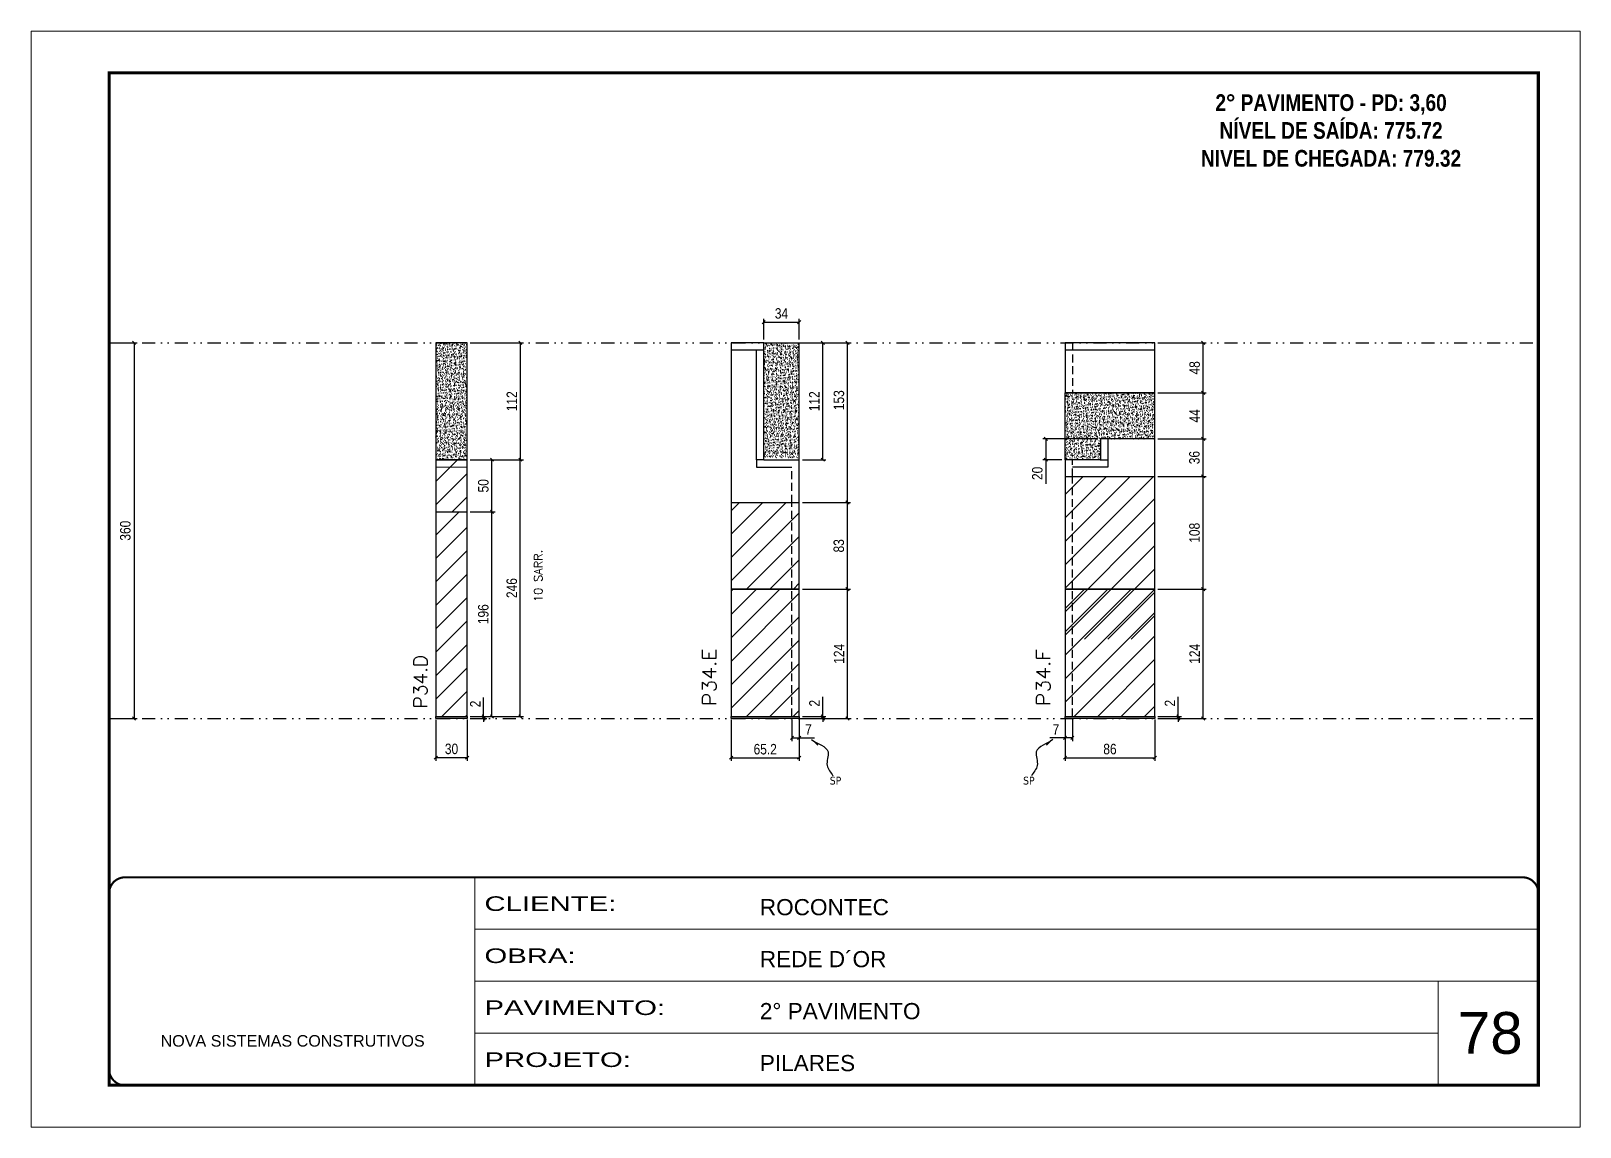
# Model space of a CAD drawing. Extents: x 2949 to 9203, y -16089 to 12527.
# Drawn here: x 4548 to 6033, y -10346 to -9296 of the extents above; entities that cross this region are included whole.
import ezdxf

# ---------------------------------------------------------------- set-up
doc = ezdxf.new("R2010")
doc.units = 0
for name, pattern in [('CONTINUO', [0]), ('DASHED', [0.75, 0.5, -0.25]), ('DIVIDE2', [0.625, 0.25, -0.125, 0, -0.125, 0, -0.125]), ('HIDDEN', [0.375, 0.25, -0.125])]:
    doc.linetypes.add(name, pattern=pattern)
for name, color, linetype, lineweight in [('CARIMBO', 255, 'Continuous', 9), ('Folhas', 255, 'Continuous', 9), ('Hachura', 251, 'Continuous', 9), ('Sarr 2.2x7', 40, 'Continuous', 9), ('SARRAFO DE PRESSAO', 251, 'DASHED', 9), ('Texto Seção', 7, 'Continuous', 15)]:
    doc.layers.add(name, color=color, linetype=linetype, lineweight=lineweight)
for name, color, linetype in [('COTA', 241, 'Continuous'), ('cotas', 4, 'Continuous'), ('NOMENCLATURA', 7, 'Continuous'), ('Nível', 160, 'Continuous'), ('Painéis', 200, 'Continuous'), ('SARR_2.2x7', 40, 'Continuous'), ('Sarrafo de Pressão', 42, 'HIDDEN'), ('texto', 7, 'Continuous')]:
    doc.layers.add(name, color=color, linetype=linetype)
doc.styles.add('ARIAL', font='arial.ttf')
doc.styles.add('COTA TECNICA', font='techl___.ttf', dxfattribs={"height": 10})
doc.styles.add('COTA TECNICA-50', font='techl___.ttf', dxfattribs={"height": 10})
doc.styles.add('REGUA-120', font='ROMANS.shx', dxfattribs={"height": 15})
doc.styles.add('ROMANC', font='techb___.ttf', dxfattribs={"height": 2.5})
doc.styles.add('ROMANS', font='romans.shx')
doc.styles.get("Standard").update_dxf_attribs({"font": 'arial.ttf'})
doc.styles.add('Tecnologia', font='')
doc.styles.get('Tecnologia').set_extended_font_data('Forgotten Futurist')
doc.dimstyles.new('COTA PAINEL-50', dxfattribs={"dimtxt": 10, "dimasz": 3, "dimexe": 3, "dimexo": 3, "dimgap": 3, "dimtad": 1, "dimdec": 1, "dimzin": 12, "dimdsep": 46, "dimtxsty": 'COTA TECNICA-50', "dimblk1": 'OBLIQUE', "dimblk2": 'OBLIQUE', "dimsah": 1, "dimcen": 0.9, "dimclrd": 4, "dimclre": 4, "dimclrt": 240, "dimadec": 1, "dimazin": 3, "dimtfac": 1, "dimtdec": 1, "dimtmove": 0, "dimatfit": 3, "dimfxl": 1, "dimtolj": 1, "dimtzin": 12, "dimarcsym": 0})
doc.dimstyles.new('PAINEL', dxfattribs={"dimtxt": 10, "dimasz": 3, "dimexe": 3, "dimexo": 3, "dimgap": 3, "dimtad": 1, "dimdec": 1, "dimzin": 12, "dimdsep": 46, "dimtxsty": 'COTA TECNICA', "dimblk1": 'OBLIQUE', "dimblk2": 'OBLIQUE', "dimsah": 1, "dimcen": 0.9, "dimclrd": 4, "dimclre": 4, "dimclrt": 240, "dimadec": 1, "dimazin": 3, "dimtfac": 1, "dimtdec": 1, "dimtmove": 0, "dimatfit": 3, "dimfxl": 1, "dimtolj": 1, "dimtzin": 12, "dimarcsym": 0})
doc.dimstyles.get("Standard").update_dxf_attribs({"dimtxt": 0.18, "dimasz": 0.18, "dimexe": 0.18, "dimexo": 0.0625, "dimgap": 0.09, "dimtad": 0, "dimtih": 1, "dimtoh": 1, "dimdec": 4, "dimzin": 0, "dimdsep": 46, "dimtxsty": 'Standard', "dimcen": 0.09, "dimadec": 0, "dimazin": 0, "dimtfac": 1, "dimtdec": 4, "dimtofl": 0, "dimtmove": 0, "dimatfit": 3, "dimfxl": 1, "dimtolj": 1, "dimtzin": 0, "dimarcsym": 0})
pattern_1 = [(45, (-126071.967, -38793.522), (-11.2253202, 11.2253202), [])]

msp = doc.modelspace()

# ---------------------------------------------------------------- texts
at = {"layer": 'CARIMBO', "style": 'ARIAL'}
msp.add_text('78', height=40, dxfattribs=at).set_placement((5915.39, -10276.05))
at = {"layer": 'NOMENCLATURA', "color": 2, "insert": (5793.86, -9330.13), "char_height": 16, "attachment_point": 2, "style": 'ROMANC'}
msp.add_mtext_dynamic_manual_height_columns('\\P2° PAVIMENTO - PD: 3,60\\PNÍVEL DE SAÍDA: 775.72\\PNIVEL DE CHEGADA: 779.32', width=300.2766, gutter_width=1, heights=[0], dxfattribs=at)
at = {"layer": 'texto', "color": 0, "char_height": 7.5, "attachment_point": 5}
for insert in [(5318.81, -10014.4), (5504.15, -10014.4)]:
    msp.add_mtext('{\\fTahoma|b0|i0|c0|p34;\\C4;SP}', dxfattribs=dict(at, insert=insert))
at = {"layer": 'Texto Seção', "linetype": 'Continuous', "style": 'ROMANS'}
msp.add_text('10 SARR.', height=8, rotation=90, dxfattribs=at).set_placement((5037.77, -9843.26))
at = {"layer": 'Texto Seção', "style": 'REGUA-120', "width": 1.1}
for s, p in [('P34.E', (5204.37, -9942.85)), ('P34.F', (5524.46, -9942.85))]:
    msp.add_text(s, height=13, rotation=90, dxfattribs=at).set_placement(p)
at = {"layer": 'Texto Seção', "style": 'REGUA-120'}
msp.add_text('P34.D', height=13, rotation=90, dxfattribs=at).set_placement((4927.42, -9945.14))

# ---------------------------------------------------------------- blocks, each defined once
blk = doc.blocks.new('9999999999')
at = {"color": 30, "linetype": 'CONTINUO'}
for p, q in [((98564.6, 34230.2), (98564.6, 34429.4)), ((98564.6, 34379.6), (99584, 34379.6)), ((98564.6, 34329.8), (99488, 34329.8)), ((99584, 34329.8), (99488, 34329.8)), ((99488, 34329.8), (99488, 34230.2)), ((98564.6, 34280), (99488, 34280))]:
    blk.add_line(p, q, dxfattribs=at)
at = {"color": 30, "linetype": 'CONTINUO', "const_width": 2}
blk.add_lwpolyline([(99584, 34230.2), (99584, 34414.4, 0.414214), (99569, 34429.4), (98229, 34429.4, 0.414214), (98214, 34414.4), (98214, 34245.2, 0.414214), (98229, 34230.2), (99584, 34230.2)], format="xyb", dxfattribs=at)
at = {"layer": 'Folhas'}
blk.add_lwpolyline([(98139, 34190.2), (99624, 34190.2), (99624, 35240.2), (98139, 35240.2)], close=True, dxfattribs=at)
at = {"layer": 'Folhas', "color": 30, "const_width": 3}
blk.add_lwpolyline([(98214, 34230.2), (99584, 34230.2), (99584, 35200.2), (98214, 35200.2)], close=True, dxfattribs=at)
at = {"color": 7, "linetype": 'Continuous', "ltscale": 5, "style": 'ARIAL'}
for s, height, p in [('ROCONTEC', 15.48, (98837.7, 34393.1)), ('REDE D´OR', 15.48, (98837.7, 34343.3)), ('2° PAVIMENTO', 15.483, (98837.7, 34293.5)), ('NOVA SISTEMAS CONSTRUTIVOS', 11.059, (98263.2, 34267.2)), ('PILARES', 15.48, (98837.7, 34243.7))]:
    blk.add_text(s, height=height, dxfattribs=at).set_placement(p)
at = {"layer": 'Folhas', "color": 7, "style": 'Tecnologia', "width": 1.5}
for s, p in [('CLIENTE:', (98573.7, 34397.2)), ('OBRA:', (98573.7, 34347.3)), ('PAVIMENTO:', (98573.7, 34297.5)), ('PROJETO:', (98573.7, 34247.7))]:
    blk.add_text(s, height=14, dxfattribs=at).set_placement(p)
blk = doc.blocks.new('_Oblique')
at = {"color": 0, "linetype": 'ByBlock', "lineweight": -2}
blk.add_line((-0.5, -0.5), (0.5, 0.5), dxfattribs=at)
blk = doc.blocks.new('*D2520')
at = {"layer": 'cotas', "color": 4, "linetype": 'ByBlock', "lineweight": -2, "transparency": 16777216}
for p, q in [((4625.5, -9594.9), (4649.3, -9594.9)), ((4646.3, -9594.9), (4646.3, -9954.9)), ((4625.5, -9954.9), (4649.3, -9954.9))]:
    blk.add_line(p, q, dxfattribs=at)
at = {"layer": 'Defpoints', "color": 0, "linetype": 'ByBlock', "transparency": 16777216}
for p in [(4622.5, -9594.9), (4622.5, -9954.9), (4646.3, -9954.9)]:
    blk.add_point(p, dxfattribs=at)
at = {"layer": 'cotas', "color": 4, "linetype": 'ByBlock', "lineweight": -2, "transparency": 16777216, "xscale": 3, "yscale": 3, "zscale": 3}
for p, rotation in [((4646.3, -9594.9), 90), ((4646.3, -9954.9), 270)]:
    blk.add_blockref('_Oblique', p, dxfattribs=dict(at, rotation=rotation))
at = {"layer": 'cotas', "color": 240, "linetype": 'ByBlock', "transparency": 16777216, "insert": (4638, -9774.9), "char_height": 10, "attachment_point": 5, "rotation": 90, "style": 'COTA TECNICA'}
blk.add_mtext('\\A1;360', dxfattribs=at)
blk = doc.blocks.new('*D2521')
at = {"layer": 'COTA', "color": 4, "lineweight": -2, "transparency": 16777216}
for p, q in [((4935.7, -9955.9), (4935.7, -9995.3)), ((4965.7, -9955.9), (4965.7, -9995.3)), ((4935.7, -9992.3), (4965.7, -9992.3))]:
    blk.add_line(p, q, dxfattribs=at)
at = {"layer": 'Defpoints', "color": 0, "transparency": 16777216}
for p in [(4935.7, -9952.9), (4965.7, -9952.9), (4965.7, -9992.3)]:
    blk.add_point(p, dxfattribs=at)
at = {"layer": 'COTA', "color": 4, "lineweight": -2, "transparency": 16777216, "xscale": 3, "yscale": 3, "zscale": 3, "rotation": 180}
blk.add_blockref('_Oblique', (4935.7, -9992.3), dxfattribs=at)
at = {"layer": 'COTA', "color": 4, "lineweight": -2, "transparency": 16777216, "xscale": 3, "yscale": 3, "zscale": 3}
blk.add_blockref('_Oblique', (4965.7, -9992.3), dxfattribs=at)
at = {"layer": 'COTA', "color": 240, "transparency": 16777216, "insert": (4950.7, -9984), "char_height": 10, "attachment_point": 5, "style": 'COTA TECNICA'}
blk.add_mtext('\\A1;30', dxfattribs=at)
blk = doc.blocks.new('*D2522')
at = {"layer": 'COTA', "color": 4, "lineweight": -2, "transparency": 16777216}
for p, q in [((4981.5, -9952.9), (4981.5, -9934.8)), ((4968.7, -9952.9), (4984.5, -9952.9)), ((4968.7, -9954.9), (4984.5, -9954.9)), ((4981.5, -9954.9), (4981.5, -9952.9)), ((4981.5, -9954.9), (4981.5, -9957.9))]:
    blk.add_line(p, q, dxfattribs=at)
at = {"layer": 'Defpoints', "color": 0, "transparency": 16777216}
for p in [(4965.7, -9952.9), (4965.7, -9954.9), (4981.5, -9952.9)]:
    blk.add_point(p, dxfattribs=at)
at = {"layer": 'COTA', "color": 4, "lineweight": -2, "transparency": 16777216, "xscale": 3, "yscale": 3, "zscale": 3}
for p, rotation in [((4981.5, -9952.9), 270), ((4981.5, -9954.9), 90)]:
    blk.add_blockref('_Oblique', p, dxfattribs=dict(at, rotation=rotation))
at = {"layer": 'COTA', "color": 240, "transparency": 16777216, "insert": (4973.5, -9940.9), "char_height": 10, "attachment_point": 5, "rotation": 90, "style": 'COTA TECNICA-50'}
blk.add_mtext('\\A1;2', dxfattribs=at)
blk = doc.blocks.new('*D2543')
at = {"layer": 'COTA', "color": 4, "linetype": 'ByBlock', "lineweight": -2, "transparency": 16777216}
for p, q in [((4968.7, -9594.9), (5019.6, -9594.9)), ((5016.6, -9594.9), (5016.6, -9706.9)), ((4968.7, -9706.9), (5019.6, -9706.9))]:
    blk.add_line(p, q, dxfattribs=at)
at = {"layer": 'Defpoints', "color": 0, "linetype": 'ByBlock', "transparency": 16777216}
for p in [(4965.7, -9594.9), (4965.7, -9706.9), (5016.6, -9706.9)]:
    blk.add_point(p, dxfattribs=at)
at = {"layer": 'COTA', "color": 4, "linetype": 'ByBlock', "lineweight": -2, "transparency": 16777216, "xscale": 3, "yscale": 3, "zscale": 3}
for p, rotation in [((5016.6, -9594.9), 90), ((5016.6, -9706.9), 270)]:
    blk.add_blockref('_Oblique', p, dxfattribs=dict(at, rotation=rotation))
at = {"layer": 'COTA', "color": 240, "linetype": 'ByBlock', "transparency": 16777216, "insert": (5008.5, -9650.9), "char_height": 10, "attachment_point": 5, "rotation": 90, "style": 'COTA TECNICA'}
blk.add_mtext('\\A1;112', dxfattribs=at)
blk = doc.blocks.new('*D2544')
at = {"layer": 'COTA', "color": 4, "linetype": 'ByBlock', "lineweight": -2, "transparency": 16777216}
for p, q in [((4968.7, -9706.9), (5019.6, -9706.9)), ((5016.6, -9952.9), (5016.6, -9706.9)), ((4968.7, -9952.9), (5019.6, -9952.9))]:
    blk.add_line(p, q, dxfattribs=at)
at = {"layer": 'Defpoints', "color": 0, "linetype": 'ByBlock', "transparency": 16777216}
for p in [(4965.7, -9706.9), (5016.6, -9706.9), (4965.7, -9952.9)]:
    blk.add_point(p, dxfattribs=at)
at = {"layer": 'COTA', "color": 4, "linetype": 'ByBlock', "lineweight": -2, "transparency": 16777216, "xscale": 3, "yscale": 3, "zscale": 3}
for p, rotation in [((5016.6, -9706.9), 90), ((5016.6, -9952.9), 270)]:
    blk.add_blockref('_Oblique', p, dxfattribs=dict(at, rotation=rotation))
at = {"layer": 'COTA', "color": 240, "linetype": 'ByBlock', "transparency": 16777216, "insert": (5008.5, -9829.9), "char_height": 10, "attachment_point": 5, "rotation": 90, "style": 'COTA TECNICA'}
blk.add_mtext('\\A1;246', dxfattribs=at)
blk = doc.blocks.new('*D2523')
at = {"layer": 'COTA', "color": 4, "linetype": 'ByBlock', "lineweight": -2, "transparency": 16777216}
for p, q in [((4968.7, -9756.9), (4992.4, -9756.9)), ((4989.4, -9952.9), (4989.4, -9756.9)), ((4968.7, -9952.9), (4992.4, -9952.9))]:
    blk.add_line(p, q, dxfattribs=at)
at = {"layer": 'Defpoints', "color": 0, "linetype": 'ByBlock', "transparency": 16777216}
for p in [(4965.7, -9756.9), (4989.4, -9756.9), (4965.7, -9952.9)]:
    blk.add_point(p, dxfattribs=at)
at = {"layer": 'COTA', "color": 4, "linetype": 'ByBlock', "lineweight": -2, "transparency": 16777216, "xscale": 3, "yscale": 3, "zscale": 3}
for p, rotation in [((4989.4, -9756.9), 90), ((4989.4, -9952.9), 270)]:
    blk.add_blockref('_Oblique', p, dxfattribs=dict(at, rotation=rotation))
at = {"layer": 'COTA', "color": 240, "linetype": 'ByBlock', "transparency": 16777216, "insert": (4981.2, -9854.9), "char_height": 10, "attachment_point": 5, "rotation": 90, "style": 'COTA TECNICA'}
blk.add_mtext('\\A1;196', dxfattribs=at)
blk = doc.blocks.new('*D2524')
at = {"layer": 'COTA', "color": 4, "linetype": 'ByBlock', "lineweight": -2, "transparency": 16777216}
for p, q in [((4968.7, -9706.9), (4992.4, -9706.9)), ((4989.4, -9756.9), (4989.4, -9706.9)), ((4968.7, -9756.9), (4992.4, -9756.9))]:
    blk.add_line(p, q, dxfattribs=at)
at = {"layer": 'Defpoints', "color": 0, "linetype": 'ByBlock', "transparency": 16777216}
for p in [(4965.7, -9706.9), (4989.4, -9706.9), (4965.7, -9756.9)]:
    blk.add_point(p, dxfattribs=at)
at = {"layer": 'COTA', "color": 4, "linetype": 'ByBlock', "lineweight": -2, "transparency": 16777216, "xscale": 3, "yscale": 3, "zscale": 3}
for p, rotation in [((4989.4, -9706.9), 90), ((4989.4, -9756.9), 270)]:
    blk.add_blockref('_Oblique', p, dxfattribs=dict(at, rotation=rotation))
at = {"layer": 'COTA', "color": 240, "linetype": 'ByBlock', "transparency": 16777216, "insert": (4981.2, -9731.9), "char_height": 10, "attachment_point": 5, "rotation": 90, "style": 'COTA TECNICA'}
blk.add_mtext('\\A1;50', dxfattribs=at)
blk = doc.blocks.new('*D2525')
at = {"layer": 'COTA', "color": 4, "lineweight": -2, "transparency": 16777216}
for p, q in [((5218.8, -9955.9), (5218.8, -9995.4)), ((5284, -9955.9), (5284, -9995.4)), ((5218.8, -9992.4), (5284, -9992.4))]:
    blk.add_line(p, q, dxfattribs=at)
at = {"layer": 'Defpoints', "color": 0, "transparency": 16777216}
for p in [(5218.8, -9952.9), (5284, -9952.9), (5284, -9992.4)]:
    blk.add_point(p, dxfattribs=at)
at = {"layer": 'COTA', "color": 4, "lineweight": -2, "transparency": 16777216, "xscale": 3, "yscale": 3, "zscale": 3, "rotation": 180}
blk.add_blockref('_Oblique', (5218.8, -9992.4), dxfattribs=at)
at = {"layer": 'COTA', "color": 4, "lineweight": -2, "transparency": 16777216, "xscale": 3, "yscale": 3, "zscale": 3}
blk.add_blockref('_Oblique', (5284, -9992.4), dxfattribs=at)
at = {"layer": 'COTA', "color": 240, "transparency": 16777216, "insert": (5251.4, -9984.3), "char_height": 10, "attachment_point": 5, "style": 'COTA TECNICA'}
blk.add_mtext('\\A1;65.2', dxfattribs=at)
blk = doc.blocks.new('*D2526')
at = {"layer": 'COTA', "color": 4, "lineweight": -2, "transparency": 16777216}
for p, q in [((5287, -9594.9), (5333.3, -9594.9)), ((5330.3, -9747.9), (5330.3, -9594.9)), ((5287, -9747.9), (5333.3, -9747.9))]:
    blk.add_line(p, q, dxfattribs=at)
at = {"layer": 'Defpoints', "color": 0, "transparency": 16777216}
for p in [(5284, -9594.9), (5330.3, -9594.9), (5284, -9747.9)]:
    blk.add_point(p, dxfattribs=at)
at = {"layer": 'COTA', "color": 4, "lineweight": -2, "transparency": 16777216, "xscale": 3, "yscale": 3, "zscale": 3}
for p, rotation in [((5330.3, -9594.9), 90), ((5330.3, -9747.9), 270)]:
    blk.add_blockref('_Oblique', p, dxfattribs=dict(at, rotation=rotation))
at = {"layer": 'COTA', "color": 240, "transparency": 16777216, "insert": (5322.1, -9649.9), "char_height": 10, "attachment_point": 5, "rotation": 90, "style": 'COTA TECNICA'}
blk.add_mtext('\\A1;153', dxfattribs=at)
blk = doc.blocks.new('*D2527')
at = {"layer": 'COTA', "color": 4, "lineweight": -2, "transparency": 16777216}
for p, q in [((5277, -9955.9), (5277, -9976.4)), ((5284, -9957.9), (5284, -9976.4)), ((5277, -9973.4), (5284, -9973.4)), ((5284, -9973.4), (5298.8, -9973.4))]:
    blk.add_line(p, q, dxfattribs=at)
at = {"layer": 'Defpoints', "color": 0, "transparency": 16777216}
for p in [(5277, -9952.9), (5284, -9954.9), (5284, -9973.4)]:
    blk.add_point(p, dxfattribs=at)
at = {"layer": 'COTA', "color": 4, "lineweight": -2, "transparency": 16777216, "xscale": 3, "yscale": 3, "zscale": 3, "rotation": 180}
blk.add_blockref('_Oblique', (5277, -9973.4), dxfattribs=at)
at = {"layer": 'COTA', "color": 4, "lineweight": -2, "transparency": 16777216, "xscale": 3, "yscale": 3, "zscale": 3}
blk.add_blockref('_Oblique', (5284, -9973.4), dxfattribs=at)
at = {"layer": 'COTA', "color": 240, "transparency": 16777216, "insert": (5292.9, -9965.3), "char_height": 10, "attachment_point": 5, "style": 'COTA TECNICA-50'}
blk.add_mtext('\\A1;7', dxfattribs=at)
blk = doc.blocks.new('*D2528')
at = {"layer": 'COTA', "color": 4, "lineweight": -2, "transparency": 16777216}
for p, q in [((5287, -9830.9), (5333.3, -9830.9)), ((5330.3, -9954.9), (5330.3, -9830.9)), ((5287, -9954.9), (5333.3, -9954.9))]:
    blk.add_line(p, q, dxfattribs=at)
at = {"layer": 'Defpoints', "color": 0, "transparency": 16777216}
for p in [(5284, -9830.9), (5330.3, -9830.9), (5284, -9954.9)]:
    blk.add_point(p, dxfattribs=at)
at = {"layer": 'COTA', "color": 4, "lineweight": -2, "transparency": 16777216, "xscale": 3, "yscale": 3, "zscale": 3}
for p, rotation in [((5330.3, -9830.9), 90), ((5330.3, -9954.9), 270)]:
    blk.add_blockref('_Oblique', p, dxfattribs=dict(at, rotation=rotation))
at = {"layer": 'COTA', "color": 240, "transparency": 16777216, "insert": (5322.2, -9892.9), "char_height": 10, "attachment_point": 5, "rotation": 90, "style": 'COTA TECNICA-50'}
blk.add_mtext('\\A1;124', dxfattribs=at)
blk = doc.blocks.new('*D2529')
at = {"layer": 'COTA', "color": 4, "lineweight": -2, "transparency": 16777216}
for p, q in [((5306.6, -9952.9), (5306.6, -9934.1)), ((5287, -9952.9), (5309.6, -9952.9)), ((5287, -9954.9), (5309.6, -9954.9)), ((5306.6, -9954.9), (5306.6, -9952.9)), ((5306.6, -9954.9), (5306.6, -9957.9))]:
    blk.add_line(p, q, dxfattribs=at)
at = {"layer": 'Defpoints', "color": 0, "transparency": 16777216}
for p in [(5284, -9952.9), (5284, -9954.9), (5306.6, -9954.9)]:
    blk.add_point(p, dxfattribs=at)
at = {"layer": 'COTA', "color": 4, "lineweight": -2, "transparency": 16777216, "xscale": 3, "yscale": 3, "zscale": 3}
for p, rotation in [((5306.6, -9952.9), 270), ((5306.6, -9954.9), 90)]:
    blk.add_blockref('_Oblique', p, dxfattribs=dict(at, rotation=rotation))
at = {"layer": 'COTA', "color": 240, "transparency": 16777216, "insert": (5298.6, -9940.2), "char_height": 10, "attachment_point": 5, "rotation": 90, "style": 'COTA TECNICA-50'}
blk.add_mtext('\\A1;2', dxfattribs=at)
blk = doc.blocks.new('*D2530')
at = {"layer": 'COTA', "color": 4, "linetype": 'ByBlock', "lineweight": -2, "transparency": 16777216}
for p, q in [((5287, -9747.9), (5333.3, -9747.9)), ((5330.3, -9830.9), (5330.3, -9747.9)), ((5287, -9830.9), (5333.3, -9830.9))]:
    blk.add_line(p, q, dxfattribs=at)
at = {"layer": 'Defpoints', "color": 0, "linetype": 'ByBlock', "transparency": 16777216}
for p in [(5284, -9747.9), (5330.3, -9747.9), (5284, -9830.9)]:
    blk.add_point(p, dxfattribs=at)
at = {"layer": 'COTA', "color": 4, "linetype": 'ByBlock', "lineweight": -2, "transparency": 16777216, "xscale": 3, "yscale": 3, "zscale": 3}
for p, rotation in [((5330.3, -9747.9), 90), ((5330.3, -9830.9), 270)]:
    blk.add_blockref('_Oblique', p, dxfattribs=dict(at, rotation=rotation))
at = {"layer": 'COTA', "color": 240, "linetype": 'ByBlock', "transparency": 16777216, "insert": (5322, -9789.4), "char_height": 10, "attachment_point": 5, "rotation": 90, "style": 'COTA TECNICA'}
blk.add_mtext('\\A1;83', dxfattribs=at)
blk = doc.blocks.new('*D2531')
at = {"layer": 'COTA', "color": 4, "lineweight": -2, "transparency": 16777216}
for p, q in [((5538.9, -9955.9), (5538.9, -9995.4)), ((5624.9, -9955.9), (5624.9, -9995.4)), ((5538.9, -9992.4), (5624.9, -9992.4))]:
    blk.add_line(p, q, dxfattribs=at)
at = {"layer": 'Defpoints', "color": 0, "transparency": 16777216}
for p in [(5538.9, -9952.9), (5624.9, -9952.9), (5624.9, -9992.4)]:
    blk.add_point(p, dxfattribs=at)
at = {"layer": 'COTA', "color": 4, "lineweight": -2, "transparency": 16777216, "xscale": 3, "yscale": 3, "zscale": 3, "rotation": 180}
blk.add_blockref('_Oblique', (5538.9, -9992.4), dxfattribs=at)
at = {"layer": 'COTA', "color": 4, "lineweight": -2, "transparency": 16777216, "xscale": 3, "yscale": 3, "zscale": 3}
blk.add_blockref('_Oblique', (5624.9, -9992.4), dxfattribs=at)
at = {"layer": 'COTA', "color": 240, "transparency": 16777216, "insert": (5581.9, -9984.2), "char_height": 10, "attachment_point": 5, "style": 'COTA TECNICA'}
blk.add_mtext('\\A1;86', dxfattribs=at)
blk = doc.blocks.new('*D2532')
at = {"layer": 'COTA', "color": 4, "lineweight": -2, "transparency": 16777216}
for p, q in [((5538.9, -9957.9), (5538.9, -9976.4)), ((5545.9, -9955.9), (5545.9, -9976.4)), ((5538.9, -9973.4), (5524.2, -9973.4)), ((5545.9, -9973.4), (5538.9, -9973.4))]:
    blk.add_line(p, q, dxfattribs=at)
at = {"layer": 'Defpoints', "color": 0, "transparency": 16777216}
for p in [(5538.9, -9954.9), (5545.9, -9952.9), (5538.9, -9973.4)]:
    blk.add_point(p, dxfattribs=at)
at = {"layer": 'COTA', "color": 4, "lineweight": -2, "transparency": 16777216, "xscale": 3, "yscale": 3, "zscale": 3, "rotation": 180}
blk.add_blockref('_Oblique', (5538.9, -9973.4), dxfattribs=at)
at = {"layer": 'COTA', "color": 4, "lineweight": -2, "transparency": 16777216, "xscale": 3, "yscale": 3, "zscale": 3}
blk.add_blockref('_Oblique', (5545.9, -9973.4), dxfattribs=at)
at = {"layer": 'COTA', "color": 240, "transparency": 16777216, "insert": (5530.1, -9965.3), "char_height": 10, "attachment_point": 5, "style": 'COTA TECNICA-50'}
blk.add_mtext('\\A1;7', dxfattribs=at)
blk = doc.blocks.new('*D2533')
at = {"layer": 'COTA', "color": 4, "lineweight": -2, "transparency": 16777216}
for p, q in [((5627.9, -9830.9), (5674.2, -9830.9)), ((5671.2, -9954.9), (5671.2, -9830.9)), ((5627.9, -9954.9), (5674.2, -9954.9))]:
    blk.add_line(p, q, dxfattribs=at)
at = {"layer": 'Defpoints', "color": 0, "transparency": 16777216}
for p in [(5624.9, -9830.9), (5671.2, -9830.9), (5624.9, -9954.9)]:
    blk.add_point(p, dxfattribs=at)
at = {"layer": 'COTA', "color": 4, "lineweight": -2, "transparency": 16777216, "xscale": 3, "yscale": 3, "zscale": 3}
for p, rotation in [((5671.2, -9830.9), 90), ((5671.2, -9954.9), 270)]:
    blk.add_blockref('_Oblique', p, dxfattribs=dict(at, rotation=rotation))
at = {"layer": 'COTA', "color": 240, "transparency": 16777216, "insert": (5663.1, -9892.9), "char_height": 10, "attachment_point": 5, "rotation": 90, "style": 'COTA TECNICA-50'}
blk.add_mtext('\\A1;124', dxfattribs=at)
blk = doc.blocks.new('*D2534')
at = {"layer": 'COTA', "color": 4, "lineweight": -2, "transparency": 16777216}
for p, q in [((5647.4, -9952.9), (5647.4, -9934.1)), ((5627.9, -9952.9), (5650.4, -9952.9)), ((5627.9, -9954.9), (5650.4, -9954.9)), ((5647.4, -9954.9), (5647.4, -9952.9)), ((5647.4, -9954.9), (5647.4, -9957.9))]:
    blk.add_line(p, q, dxfattribs=at)
at = {"layer": 'Defpoints', "color": 0, "transparency": 16777216}
for p in [(5624.9, -9952.9), (5624.9, -9954.9), (5647.4, -9954.9)]:
    blk.add_point(p, dxfattribs=at)
at = {"layer": 'COTA', "color": 4, "lineweight": -2, "transparency": 16777216, "xscale": 3, "yscale": 3, "zscale": 3}
for p, rotation in [((5647.4, -9952.9), 270), ((5647.4, -9954.9), 90)]:
    blk.add_blockref('_Oblique', p, dxfattribs=dict(at, rotation=rotation))
at = {"layer": 'COTA', "color": 240, "transparency": 16777216, "insert": (5639.4, -9940.2), "char_height": 10, "attachment_point": 5, "rotation": 90, "style": 'COTA TECNICA-50'}
blk.add_mtext('\\A1;2', dxfattribs=at)
blk = doc.blocks.new('*D2535')
at = {"layer": 'COTA', "color": 4, "linetype": 'ByBlock', "lineweight": -2, "transparency": 16777216}
for p, q in [((5287, -9594.9), (5309.6, -9594.9)), ((5306.6, -9706.9), (5306.6, -9594.9)), ((5287, -9706.9), (5309.6, -9706.9))]:
    blk.add_line(p, q, dxfattribs=at)
at = {"layer": 'Defpoints', "color": 0, "linetype": 'ByBlock', "transparency": 16777216}
for p in [(5284, -9594.9), (5306.6, -9594.9), (5284, -9706.9)]:
    blk.add_point(p, dxfattribs=at)
at = {"layer": 'COTA', "color": 4, "linetype": 'ByBlock', "lineweight": -2, "transparency": 16777216, "xscale": 3, "yscale": 3, "zscale": 3}
for p, rotation in [((5306.6, -9594.9), 90), ((5306.6, -9706.9), 270)]:
    blk.add_blockref('_Oblique', p, dxfattribs=dict(at, rotation=rotation))
at = {"layer": 'COTA', "color": 240, "linetype": 'ByBlock', "transparency": 16777216, "insert": (5298.5, -9650.9), "char_height": 10, "attachment_point": 5, "rotation": 90, "style": 'COTA TECNICA'}
blk.add_mtext('\\A1;112', dxfattribs=at)
blk = doc.blocks.new('*D2538')
at = {"layer": 'COTA', "color": 4, "linetype": 'ByBlock', "lineweight": -2, "transparency": 16777216}
for p, q in [((5627.9, -9722.9), (5674.2, -9722.9)), ((5671.2, -9830.9), (5671.2, -9722.9)), ((5627.9, -9830.9), (5674.2, -9830.9))]:
    blk.add_line(p, q, dxfattribs=at)
at = {"layer": 'Defpoints', "color": 0, "linetype": 'ByBlock', "transparency": 16777216}
for p in [(5624.9, -9722.9), (5671.2, -9722.9), (5624.9, -9830.9)]:
    blk.add_point(p, dxfattribs=at)
at = {"layer": 'COTA', "color": 4, "linetype": 'ByBlock', "lineweight": -2, "transparency": 16777216, "xscale": 3, "yscale": 3, "zscale": 3}
for p, rotation in [((5671.2, -9722.9), 90), ((5671.2, -9830.9), 270)]:
    blk.add_blockref('_Oblique', p, dxfattribs=dict(at, rotation=rotation))
at = {"layer": 'COTA', "color": 240, "linetype": 'ByBlock', "transparency": 16777216, "insert": (5663, -9776.9), "char_height": 10, "attachment_point": 5, "rotation": 90, "style": 'COTA TECNICA'}
blk.add_mtext('\\A1;108', dxfattribs=at)
blk = doc.blocks.new('*D2545')
at = {"layer": 'COTA', "color": 4, "linetype": 'ByBlock', "lineweight": -2, "transparency": 16777216}
for p, q in [((5627.9, -9686.9), (5674.2, -9686.9)), ((5671.2, -9722.9), (5671.2, -9686.9)), ((5627.9, -9722.9), (5674.2, -9722.9))]:
    blk.add_line(p, q, dxfattribs=at)
at = {"layer": 'Defpoints', "color": 0, "linetype": 'ByBlock', "transparency": 16777216}
for p in [(5624.9, -9686.9), (5671.2, -9686.9), (5624.9, -9722.9)]:
    blk.add_point(p, dxfattribs=at)
at = {"layer": 'COTA', "color": 4, "linetype": 'ByBlock', "lineweight": -2, "transparency": 16777216, "xscale": 3, "yscale": 3, "zscale": 3}
for p, rotation in [((5671.2, -9686.9), 90), ((5671.2, -9722.9), 270)]:
    blk.add_blockref('_Oblique', p, dxfattribs=dict(at, rotation=rotation))
at = {"layer": 'COTA', "color": 240, "linetype": 'ByBlock', "transparency": 16777216, "insert": (5662.9, -9704.9), "char_height": 10, "attachment_point": 5, "rotation": 90, "style": 'COTA TECNICA'}
blk.add_mtext('\\A1;36', dxfattribs=at)
blk = doc.blocks.new('*D2546')
at = {"layer": 'COTA', "color": 4, "lineweight": -2, "transparency": 16777216}
for p, q in [((5569.9, -9686.9), (5517.4, -9686.9)), ((5520.4, -9686.9), (5520.4, -9706.9)), ((5535.9, -9706.9), (5517.4, -9706.9)), ((5520.4, -9706.9), (5520.4, -9730.1))]:
    blk.add_line(p, q, dxfattribs=at)
at = {"layer": 'Defpoints', "color": 0, "transparency": 16777216}
for p in [(5572.9, -9686.9), (5520.4, -9706.9), (5538.9, -9706.9)]:
    blk.add_point(p, dxfattribs=at)
at = {"layer": 'COTA', "color": 4, "lineweight": -2, "transparency": 16777216, "xscale": 3, "yscale": 3, "zscale": 3}
for p, rotation in [((5520.4, -9686.9), 90), ((5520.4, -9706.9), 270)]:
    blk.add_blockref('_Oblique', p, dxfattribs=dict(at, rotation=rotation))
at = {"layer": 'COTA', "color": 240, "transparency": 16777216, "insert": (5512.3, -9720), "char_height": 10, "attachment_point": 5, "rotation": 90, "style": 'COTA TECNICA'}
blk.add_mtext('\\A1;20', dxfattribs=at)
blk = doc.blocks.new('*D3223')
at = {"layer": 'COTA', "color": 4, "lineweight": -2, "transparency": 16777216}
for p, q in [((5627.9, -9642.9), (5674.2, -9642.9)), ((5671.2, -9686.9), (5671.2, -9642.9)), ((5627.9, -9686.9), (5674.2, -9686.9))]:
    blk.add_line(p, q, dxfattribs=at)
at = {"layer": 'Defpoints', "color": 0, "transparency": 16777216}
for p in [(5624.9, -9642.9), (5671.2, -9642.9), (5624.9, -9686.9)]:
    blk.add_point(p, dxfattribs=at)
at = {"layer": 'COTA', "color": 4, "lineweight": -2, "transparency": 16777216, "xscale": 3, "yscale": 3, "zscale": 3}
for p, rotation in [((5671.2, -9642.9), 90), ((5671.2, -9686.9), 270)]:
    blk.add_blockref('_Oblique', p, dxfattribs=dict(at, rotation=rotation))
at = {"layer": 'COTA', "color": 240, "transparency": 16777216, "insert": (5663.1, -9664.9), "char_height": 10, "attachment_point": 5, "rotation": 90, "style": 'COTA TECNICA-50'}
blk.add_mtext('\\A1;44', dxfattribs=at)
blk = doc.blocks.new('*D3365')
at = {"layer": 'COTA', "color": 4, "lineweight": -2, "transparency": 16777216}
for p, q in [((5250, -9591.9), (5250, -9572.1)), ((5250, -9575.1), (5284, -9575.1)), ((5284, -9591.9), (5284, -9572.1))]:
    blk.add_line(p, q, dxfattribs=at)
at = {"layer": 'Defpoints', "color": 0, "transparency": 16777216}
for p in [(5284, -9575.1), (5250, -9594.9), (5284, -9594.9)]:
    blk.add_point(p, dxfattribs=at)
at = {"layer": 'COTA', "color": 4, "lineweight": -2, "transparency": 16777216, "xscale": 3, "yscale": 3, "zscale": 3, "rotation": 180}
blk.add_blockref('_Oblique', (5250, -9575.1), dxfattribs=at)
at = {"layer": 'COTA', "color": 4, "lineweight": -2, "transparency": 16777216, "xscale": 3, "yscale": 3, "zscale": 3}
blk.add_blockref('_Oblique', (5284, -9575.1), dxfattribs=at)
at = {"layer": 'COTA', "color": 240, "transparency": 16777216, "insert": (5267, -9566.8), "char_height": 10, "attachment_point": 5, "style": 'COTA TECNICA-50'}
blk.add_mtext('\\A1;34', dxfattribs=at)
blk = doc.blocks.new('*D3366')
at = {"layer": 'COTA', "color": 4, "lineweight": -2, "transparency": 16777216}
for p, q in [((5627.9, -9594.9), (5674.2, -9594.9)), ((5671.2, -9642.9), (5671.2, -9594.9)), ((5627.9, -9642.9), (5674.2, -9642.9))]:
    blk.add_line(p, q, dxfattribs=at)
at = {"layer": 'Defpoints', "color": 0, "transparency": 16777216}
for p in [(5624.9, -9594.9), (5671.2, -9594.9), (5624.9, -9642.9)]:
    blk.add_point(p, dxfattribs=at)
at = {"layer": 'COTA', "color": 4, "lineweight": -2, "transparency": 16777216, "xscale": 3, "yscale": 3, "zscale": 3}
for p, rotation in [((5671.2, -9594.9), 90), ((5671.2, -9642.9), 270)]:
    blk.add_blockref('_Oblique', p, dxfattribs=dict(at, rotation=rotation))
at = {"layer": 'COTA', "color": 240, "transparency": 16777216, "insert": (5663.1, -9618.9), "char_height": 10, "attachment_point": 5, "rotation": 90, "style": 'COTA TECNICA-50'}
blk.add_mtext('\\A1;48', dxfattribs=at)

# ---------------------------------------------------------------- dimensions: what is measured, and where the dimension line sits
at = {"layer": 'COTA'}
for base, p1, p2, picture, middle in [((5284.04, -9575.05), (5250.04, -9594.91), (5284.04, -9594.91), '*D3365', (5267.04, -9566.83)), ((5284.04, -9973.42), (5277.04, -9952.91), (5284.04, -9954.91), '*D2527', (5292.9, -9965.35))]:
    dim = msp.add_linear_dim(base=base, p1=p1, p2=p2, dimstyle='COTA PAINEL-50', dxfattribs=at)
    dim.commit()
    dim.dimension.update_dxf_attribs({"geometry": picture, "text_midpoint": middle})
at = {"layer": 'COTA', "linetype": 'ByBlock'}
for base, p1, p2, picture, middle in [((5016.57, -9706.91), (4965.67, -9594.91), (4965.67, -9706.91), '*D2543', (5008.51, -9650.91)), ((5306.56, -9594.91), (5284.04, -9706.91), (5284.04, -9594.91), '*D2535', (5298.5, -9650.91)), ((5671.16, -9686.91), (5624.92, -9722.91), (5624.92, -9686.91), '*D2545', (5662.94, -9704.91)), ((5016.57, -9706.91), (4965.67, -9952.91), (4965.67, -9706.91), '*D2544', (5008.47, -9829.91)), ((5671.16, -9722.91), (5624.92, -9830.91), (5624.92, -9722.91), '*D2538', (5663.04, -9776.91)), ((4989.35, -9756.91), (4965.67, -9952.91), (4965.67, -9756.91), '*D2523', (4981.22, -9854.91)), ((5330.28, -9747.91), (5284.04, -9830.91), (5284.04, -9747.91), '*D2530', (5322.03, -9789.41))]:
    dim = msp.add_linear_dim(base=base, p1=p1, p2=p2, angle=90, dimstyle='PAINEL', dxfattribs=at)
    dim.commit()
    dim.dimension.update_dxf_attribs({"geometry": picture, "text_midpoint": middle})
at = {"layer": 'COTA'}
dim = msp.add_linear_dim(base=(5330.28, -9594.91), p1=(5284.04, -9747.91), p2=(5284.04, -9594.91), angle=90, dimstyle='PAINEL', override={"dimarcsym": 2}, dxfattribs=at)
dim.commit()
dim.dimension.update_dxf_attribs({"geometry": '*D2526', "text_midpoint": (5330.28, -9649.91), "dimtype": 160})
for base, p1, p2, angle, dimstyle, picture, middle in [((5671.16, -9594.91), (5624.92, -9642.91), (5624.92, -9594.91), 90, 'COTA PAINEL-50', '*D3366', (5663.07, -9618.91)), ((5671.16, -9642.91), (5624.92, -9686.91), (5624.92, -9642.91), 90, 'COTA PAINEL-50', '*D3223', (5663.09, -9664.91)), ((5520.44, -9706.91), (5572.92, -9686.91), (5538.92, -9706.91), 90, 'PAINEL', '*D2546', (5512.34, -9720.01)), ((5330.28, -9830.91), (5284.04, -9954.91), (5284.04, -9830.91), 90, 'COTA PAINEL-50', '*D2528', (5322.2, -9892.91)), ((5671.16, -9830.91), (5624.92, -9954.91), (5624.92, -9830.91), 90, 'COTA PAINEL-50', '*D2533', (5663.09, -9892.91)), ((5538.92, -9973.42), (5545.92, -9952.91), (5538.92, -9954.91), 180, 'COTA PAINEL-50', '*D2532', (5530.06, -9965.35))]:
    dim = msp.add_linear_dim(base=base, p1=p1, p2=p2, angle=angle, dimstyle=dimstyle, dxfattribs=at)
    dim.commit()
    dim.dimension.update_dxf_attribs({"geometry": picture, "text_midpoint": middle})
at = {"layer": 'COTA', "linetype": 'ByBlock'}
dim = msp.add_linear_dim(base=(4989.35, -9706.91), p1=(4965.67, -9756.91), p2=(4965.67, -9706.91), angle=90, dimstyle='PAINEL', override={"dimtmove": 1}, dxfattribs=at)
dim.commit()
dim.dimension.update_dxf_attribs({"geometry": '*D2524', "text_midpoint": (4981.24, -9731.91)})
at = {"layer": 'COTA'}
for base, p1, p2, picture, middle in [((5306.56, -9954.91), (5284.04, -9952.91), (5284.04, -9954.91), '*D2529', (5306.56, -9940.16)), ((5647.45, -9954.91), (5624.92, -9952.91), (5624.92, -9954.91), '*D2534', (5647.45, -9940.16)), ((4981.52, -9952.91), (4965.67, -9954.91), (4965.67, -9952.91), '*D2522', (4981.52, -9940.85))]:
    dim = msp.add_linear_dim(base=base, p1=p1, p2=p2, angle=90, dimstyle='COTA PAINEL-50', dxfattribs=at)
    dim.commit()
    dim.dimension.update_dxf_attribs({"geometry": picture, "text_midpoint": middle, "dimtype": 160})
for base, p1, p2, picture, middle in [((4965.67, -9992.25), (4935.67, -9952.91), (4965.67, -9952.91), '*D2521', (4950.67, -9984.04)), ((5284.04, -9992.36), (5218.84, -9952.91), (5284.04, -9952.91), '*D2525', (5251.44, -9984.25)), ((5624.92, -9992.36), (5538.92, -9952.91), (5624.92, -9952.91), '*D2531', (5581.92, -9984.24))]:
    dim = msp.add_linear_dim(base=base, p1=p1, p2=p2, dimstyle='PAINEL', override={"dimarcsym": 2}, dxfattribs=at)
    dim.commit()
    dim.dimension.update_dxf_attribs({"geometry": picture, "text_midpoint": middle})
at = {"layer": 'cotas', "linetype": 'ByBlock'}
dim = msp.add_linear_dim(base=(4646.25, -9954.91), p1=(4622.53, -9594.91), p2=(4622.53, -9954.91), angle=90, dimstyle='PAINEL', dxfattribs=at)
dim.commit()
dim.dimension.update_dxf_attribs({"geometry": '*D2520', "text_midpoint": (4646.25, -9774.91), "dimtype": 160})

# ---------------------------------------------------------------- hatches: boundary and pattern name
at = {"layer": 'COTA', "linetype": 'ByBlock'}
h = msp.add_hatch(dxfattribs=at)
h.set_pattern_fill('AR-CONC', color=256, scale=0.03)
h.set_pattern_definition([(50, (-125190.931, -41107.6722), (5.46554007, -0.47817257), [0.5715, -6.2865]), (355, (-125190.931, -41107.672), (-1.05730264, 5.73170536), [0.4572, -5.02921753]), (100.4514447, (-125190.4754, -41107.712), (4.40823741, 5.25353256), [0.48570026, -5.34270734]), (46.1842, (-125190.931, -41106.148), (8.13237123, -1.26126984), [0.85725, -9.42975]), (96.6355576, (-125190.253, -41106.253), (7.122124, 7.42278374), [0.7285507, -8.01406824]), (351.184151, (-125190.931, -41106.148), (7.122124, 7.42278374), [0.685799, -7.54379196]), (21, (-125190.169, -41106.5292), (4.54843174, -3.06795595), [0.5715, -6.2865]), (326, (-125190.169, -41106.529), (1.85406085, 5.52563898), [0.4572, -5.0292]), (71.451445, (-125189.79, -41106.785), (6.40249258, 2.45768307), [0.48570026, -5.34269813]), (37.5, (-125190.9308, -41107.6722), (0.092658098, 2.536651166), [0, -4.96824, 0, -5.1054, 0, -5.04825]), (7.5, (-125190.9308, -41107.6722), (2.004589875, 3.005417245), [0, -2.91084, 0, -4.85394, 0, -1.92405]), (327.5, (-125192.63, -41107.6722), (4.067717855, -0.17186232), [0, -1.905, 0, -5.9436, 0, -7.8867]), (317.5, (-125193.392, -41107.6722), (4.44387544, 0.76279473), [0, -2.4765, 0, -3.94716, 0, -5.6007])])
h.paths.add_polyline_path([(4935.67, -9706.91), (4965.67, -9706.91), (4965.67, -9594.91), (4935.67, -9594.91)])
h = msp.add_hatch(dxfattribs=at)
h.set_pattern_fill('AR-CONC', color=256, scale=0.03)
h.set_pattern_definition([(50, (-126071.9665, -38867.522), (5.46554007, -0.47817257), [0.5715, -6.2865]), (355, (-126071.9665, -38867.522), (-1.05730264, 5.73170536), [0.4572, -5.02921753]), (100.4514447, (-126071.511, -38867.562), (4.40823741, 5.25353256), [0.48570026, -5.34270734]), (46.1842, (-126071.9665, -38865.998), (8.13237123, -1.26126984), [0.85725, -9.42975]), (96.6355576, (-126071.289, -38866.103), (7.122124, 7.42278374), [0.7285507, -8.01406824]), (351.184151, (-126071.9665, -38865.998), (7.122124, 7.42278374), [0.685799, -7.54379196]), (21, (-126071.2045, -38866.379), (4.54843174, -3.06795595), [0.5715, -6.2865]), (326, (-126071.2045, -38866.379), (1.85406085, 5.52563898), [0.4572, -5.0292]), (71.451445, (-126070.8255, -38866.6347), (6.40249258, 2.45768307), [0.48570026, -5.34269813]), (37.5, (-126071.9665, -38867.522), (0.092658098, 2.536651166), [0, -4.96824, 0, -5.1054, 0, -5.04825]), (7.5, (-126071.9665, -38867.522), (2.004589875, 3.005417245), [0, -2.91084, 0, -4.85394, 0, -1.92405]), (327.5, (-126073.6658, -38867.522), (4.067717855, -0.17186232), [0, -1.905, 0, -5.9436, 0, -7.8867]), (317.5, (-126074.4278, -38867.522), (4.44387544, 0.76279473), [0, -2.4765, 0, -3.94716, 0, -5.6007])])
h.paths.add_polyline_path([(5284.04, -9594.91), (5250.04, -9594.91)], flags=17)
h.paths.add_polyline_path([(5250.04, -9594.91), (5250.04, -9704.91), (5284.04, -9704.91), (5284.04, -9594.91)])
h = msp.add_hatch(dxfattribs=at)
h.set_pattern_fill('AR-CONC', color=256, scale=0.03)
h.set_pattern_definition([(50, (0, -48), (5.46554, -0.4781726), [0.5715, -6.2865]), (355, (0, -48), (-1.0573026, 5.7317054), [0.4572, -5.0292175]), (100.451445, (0.4555, -48.04), (4.4082374, 5.2535326), [0.4857003, -5.3427073]), (46.1842, (0, -46.476), (8.1323712, -1.26127), [0.85725, -9.42975]), (96.63556, (0.678, -46.581), (7.122124, 7.422784), [0.728551, -8.014068]), (351.18415, (0, -46.476), (7.122124, 7.422784), [0.685799, -7.543792]), (21, (0.762, -46.857), (4.5484317, -3.067956), [0.5715, -6.2865]), (326, (0.762, -46.857), (1.8540609, 5.525639), [0.4572, -5.0292]), (71.451445, (1.141, -47.1127), (6.4024926, 2.457683), [0.4857003, -5.342698]), (37.5, (0, -48), (0.0926581, 2.53665117), [0, -4.96824, 0, -5.1054, 0, -5.04825]), (7.5, (0, -48), (2.0045899, 3.00541724), [0, -2.91084, 0, -4.85394, 0, -1.92405]), (327.5, (-1.6993, -48), (4.06771786, -0.17186232), [0, -1.905, 0, -5.9436, 0, -7.8867]), (317.5, (-2.4613, -48), (4.4438754, 0.7627947), [0, -2.4765, 0, -3.94716, 0, -5.6007])])
h.paths.add_polyline_path([(5624.92, -9686.91), (5624.92, -9642.91), (5538.92, -9642.91), (5538.92, -9706.91), (5572.92, -9706.91), (5572.92, -9686.91)])
at = {"layer": 'Hachura', "linetype": 'ByBlock'}
h = msp.add_hatch(dxfattribs=at)
h.set_pattern_fill('ANSI31', color=256, scale=5)
h.set_pattern_definition([(45, (0, -48), (-11.22532, 11.22532), [])])
h.paths.add_polyline_path([(4965.67, -9715.91), (4965.67, -9706.91), (4935.67, -9706.91), (4935.67, -9715.91), (4935.67, -9756.91), (4965.67, -9756.91)])
h = msp.add_hatch(dxfattribs=at)
h.set_pattern_fill('ANSI31', color=256, scale=5)
h.set_pattern_definition([(45, (-126071.967, -38841.522), (-11.2253202, 11.2253202), [])])
h.paths.add_polyline_path([(5624.92, -9722.91), (5538.92, -9722.91), (5538.92, -9878.91), (5624.92, -9878.91)])
h = msp.add_hatch(dxfattribs=at)
h.set_pattern_fill('ANSI31', color=256, scale=5)
h.paths.add_polyline_path([(5284.04, -9747.91), (5218.84, -9747.91), (5218.84, -9830.91), (5284.04, -9830.91)])
h = msp.add_hatch(dxfattribs=at)
h.set_pattern_fill('ANSI31', color=256, scale=5)
h.set_pattern_definition(pattern_1)
h.paths.add_polyline_path([(4935.67, -9756.91), (4935.67, -9952.91), (4965.67, -9952.91), (4965.67, -9756.91)])
h = msp.add_hatch(dxfattribs=at)
h.set_pattern_fill('ANSI31', color=256, scale=5)
h.set_pattern_definition(pattern_1)
h.paths.add_polyline_path([(5284.04, -9830.91), (5218.84, -9830.91), (5218.84, -9952.91), (5284.04, -9952.91)])
h = msp.add_hatch(dxfattribs=at)
h.set_pattern_fill('ANSI31', color=256, scale=5)
h.set_pattern_definition(pattern_1)
h.paths.add_polyline_path([(5624.92, -9830.91), (5538.92, -9830.91), (5538.92, -9952.91), (5624.92, -9952.91)])

# ---------------------------------------------------------------- linework, layer by layer
at = {"layer": 'COTA', "linetype": 'ByBlock'}
for p, q in [((5250.04, -9594.91), (5284.04, -9594.91)), ((5284.04, -9706.91), (5284.04, -9594.91)), ((5538.92, -9706.91), (5538.92, -9642.91)), ((5624.92, -9642.91), (5538.92, -9642.91)), ((5624.92, -9686.91), (5624.92, -9642.91))]:
    msp.add_line(p, q, dxfattribs=at)
msp.add_lwpolyline([(4935.67, -9706.91), (4965.67, -9706.91), (4965.67, -9594.91), (4935.67, -9594.91)], close=True, dxfattribs=at)
at = {"layer": 'Nível', "color": 4, "linetype": 'DIVIDE2', "ltscale": 50}
for p, q in [((4622.53, -9594.91), (5992.53, -9594.91)), ((4622.53, -9954.91), (5992.53, -9954.91))]:
    msp.add_line(p, q, dxfattribs=at)
at = {"layer": 'Painéis'}
for p, q in [((5250.04, -9594.91), (5218.84, -9594.91)), ((5218.84, -9594.91), (5218.84, -9747.91)), ((5250.04, -9706.91), (5250.04, -9594.91)), ((5624.92, -9594.91), (5538.92, -9594.91)), ((5538.92, -9594.91), (5538.92, -9642.91)), ((5624.92, -9642.91), (5624.92, -9594.91)), ((5538.92, -9642.91), (5624.92, -9642.91)), ((5624.92, -9686.91), (5572.92, -9686.91)), ((5572.92, -9686.91), (5572.92, -9706.91)), ((5624.92, -9830.91), (5624.92, -9686.91)), ((5250.04, -9706.91), (5284.04, -9706.91)), ((5284.04, -9747.91), (5284.04, -9706.91)), ((5538.92, -9706.91), (5538.92, -9830.91)), ((5572.92, -9706.91), (5538.92, -9706.91)), ((4935.67, -9715.91), (4935.67, -9952.91)), ((4965.67, -9952.91), (4965.67, -9715.91)), ((5538.92, -9722.91), (5624.92, -9722.91)), ((5218.84, -9747.91), (5218.84, -9830.91)), ((5218.84, -9747.91), (5284.04, -9747.91)), ((5218.84, -9747.91), (5284.04, -9747.91)), ((5284.04, -9830.91), (5284.04, -9747.91)), ((4935.67, -9756.91), (4965.67, -9756.91)), ((5218.84, -9830.91), (5284.04, -9830.91)), ((5538.92, -9830.91), (5624.92, -9830.91)), ((4935.67, -9952.91), (4965.67, -9952.91)), ((4935.67, -9952.91), (4965.67, -9952.91)), ((4935.67, -9954.91), (4935.67, -9952.91)), ((4965.67, -9954.91), (4935.67, -9954.91)), ((4965.67, -9952.91), (4965.67, -9954.91))]:
    msp.add_line(p, q, dxfattribs=at)
msp.add_lwpolyline([(4965.67, -9715.91), (4965.67, -9706.91), (4935.67, -9706.91), (4935.67, -9715.91)], dxfattribs=at)
for points in [[(5218.84, -9952.91), (5284.04, -9952.91), (5284.04, -9830.91), (5218.84, -9830.91)], [(5538.92, -9952.91), (5624.92, -9952.91), (5624.92, -9830.91), (5538.92, -9830.91)], [(5218.84, -9952.91), (5284.04, -9952.91), (5284.04, -9954.91), (5218.84, -9954.91)], [(5538.92, -9952.91), (5624.92, -9952.91), (5624.92, -9954.91), (5538.92, -9954.91)]]:
    msp.add_lwpolyline(points, close=True, dxfattribs=at)
at = {"layer": 'Sarr 2.2x7'}
msp.add_line((4935.67, -9713.91), (4965.67, -9713.91), dxfattribs=at)
at = {"layer": 'SARR_2.2x7'}
for p, q in [((5250.04, -9601.91), (5218.84, -9601.91)), ((5243.04, -9706.91), (5243.04, -9601.91)), ((5624.92, -9601.91), (5538.92, -9601.91)), ((5579.92, -9686.91), (5579.92, -9706.91)), ((5250.04, -9706.91), (5243.04, -9706.91)), ((5243.04, -9706.91), (5243.04, -9713.91)), ((5572.92, -9706.91), (5579.92, -9706.91)), ((5579.92, -9706.91), (5579.92, -9713.91)), ((5243.04, -9713.91), (5277.04, -9713.91)), ((5579.92, -9713.91), (5545.92, -9713.91))]:
    msp.add_line(p, q, dxfattribs=at)
at = {"layer": 'Sarrafo de Pressão', "ltscale": 30}
for p, q in [((5545.92, -9594.91), (5545.92, -9642.91)), ((5545.92, -9722.91), (5545.92, -9706.91)), ((5277.04, -9747.91), (5277.04, -9713.91)), ((5545.92, -9830.91), (5545.92, -9722.91)), ((5277.04, -9830.91), (5277.04, -9747.91)), ((5277.04, -9952.91), (5277.04, -9830.91)), ((5545.92, -9952.91), (5545.92, -9830.91))]:
    msp.add_line(p, q, dxfattribs=at)

# ---------------------------------------------------------------- block references
at = {"layer": 'SARRAFO DE PRESSAO', "color": 6, "linetype": 'ByBlock'}
msp.add_blockref('9999999999', (-93591.44, -44536.4), dxfattribs=at)

msp.set_redraw_order([(e.dxf.handle, doc.entitydb.next_handle()) for e in msp.query("TEXT MTEXT ATTDEF DIMENSION ARC_DIMENSION")])  # texts and dimensions are drawn at this point

# ---------------------------------------------------------------- leaders
at = {"layer": 'COTA', "path_type": 1}
for points in [[(5295.87, -9975.09), (5311.65, -9986.93), (5310.73, -9999.93), (5316.28, -10009.71)], [(5527.09, -9975.09), (5511.31, -9986.93), (5512.23, -9999.93), (5506.68, -10009.71)]]:
    msp.add_leader(points, dimstyle='Standard', override={"dimasz": 8}, dxfattribs=at)

doc.saveas('drawing.dxf')
